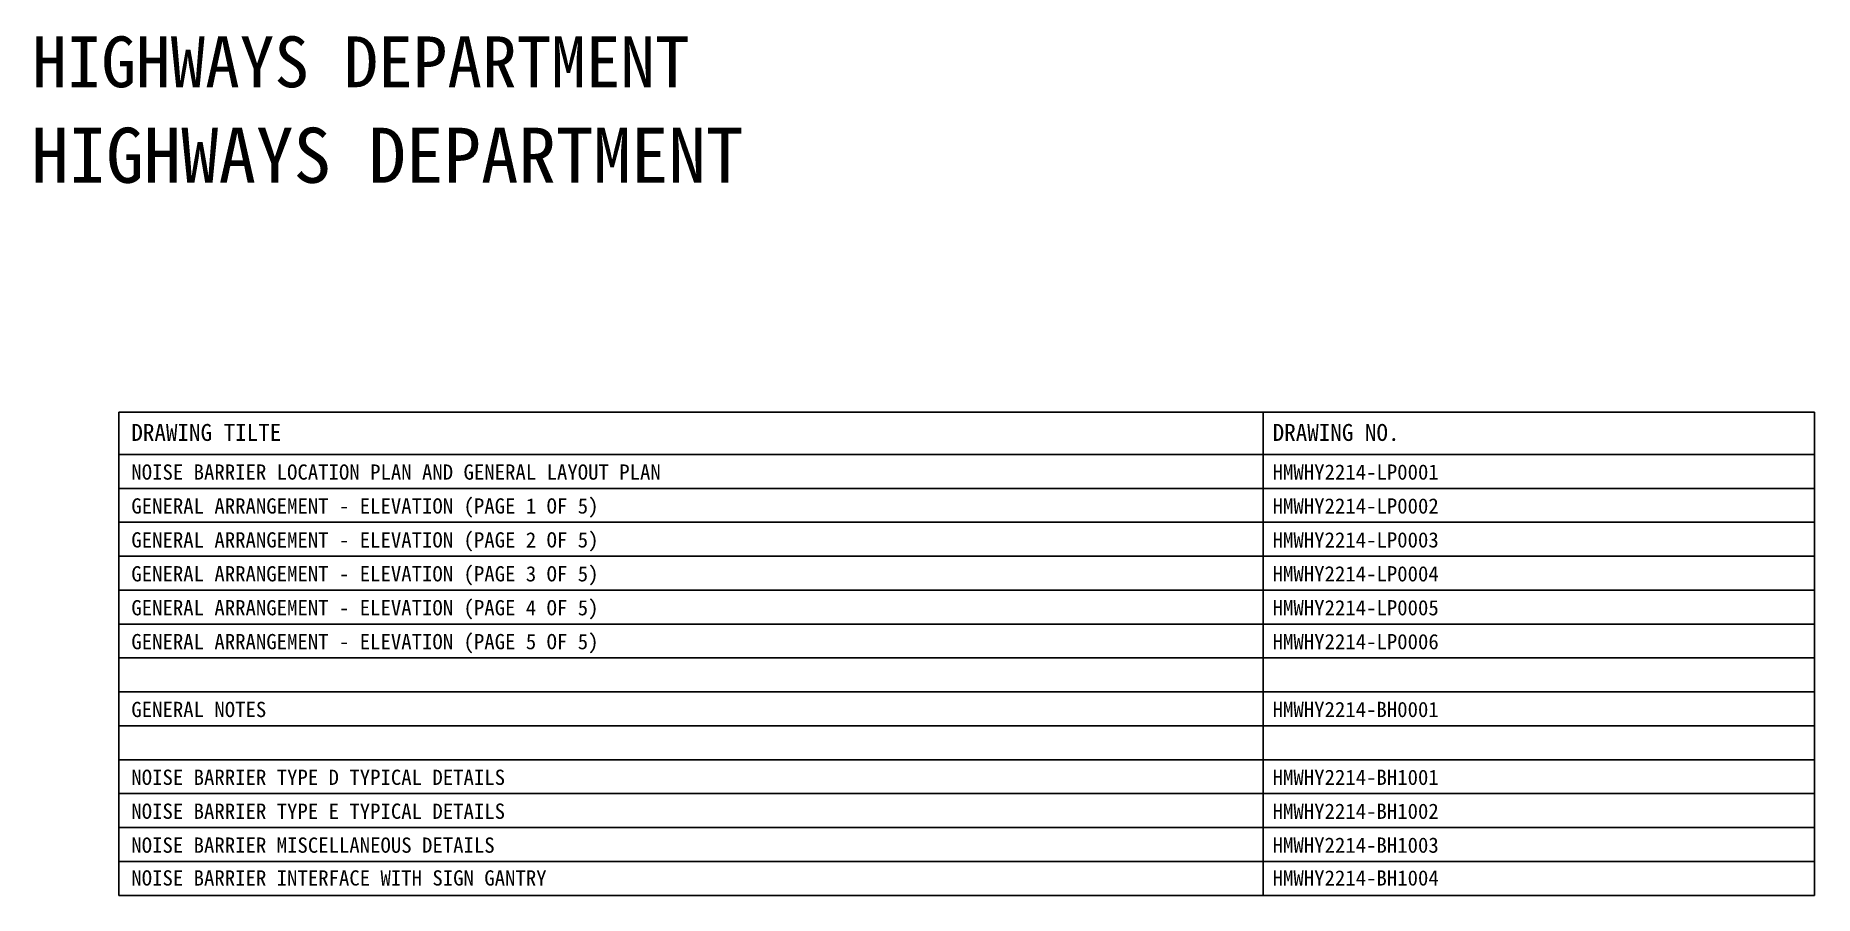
# Model space of a CAD drawing. Extents: x 113.169 to 113.817, y -6.191 to -5.894.
# Drawn here: x 113.6073 to 113.8171, y -6.0442 to -5.9428 of the extents above; entities that cross this region are included whole.
import ezdxf

# ---------------------------------------------------------------- set-up
doc = ezdxf.new("R2010")
doc.units = 0
doc.layers.add('HMW012_1', color=7, linetype='Continuous')
doc.layers.add('HMW0401_', color=7, linetype='Continuous')

msp = doc.modelspace()

# ---------------------------------------------------------------- texts
at = {"layer": 'HMW012_1'}
for s, height, p in [('DRAWING TILTE', 0.002, (113.61859, -5.99056)), ('DRAWING NO.', 0.002, (113.75321, -5.99056)), ('NOISE BARRIER LOCATION PLAN AND GENERAL LAYOUT PLAN', 0.0018, (113.61859, -5.99513)), ('HMWHY2214-LP0001', 0.0018, (113.75321, -5.99513)), ('GENERAL ARRANGEMENT - ELEVATION (PAGE 1 OF 5)', 0.0018, (113.61859, -5.99913)), ('HMWHY2214-LP0002', 0.0018, (113.75321, -5.99913)), ('GENERAL ARRANGEMENT - ELEVATION (PAGE 2 OF 5)', 0.0018, (113.61859, -6.00313)), ('HMWHY2214-LP0003', 0.0018, (113.75321, -6.00313)), ('GENERAL ARRANGEMENT - ELEVATION (PAGE 3 OF 5)', 0.0018, (113.61859, -6.00713)), ('HMWHY2214-LP0004', 0.0018, (113.75321, -6.00713)), ('GENERAL ARRANGEMENT - ELEVATION (PAGE 4 OF 5)', 0.0018, (113.61859, -6.01113)), ('HMWHY2214-LP0005', 0.0018, (113.75321, -6.01113)), ('GENERAL ARRANGEMENT - ELEVATION (PAGE 5 OF 5)', 0.0018, (113.61859, -6.01513)), ('HMWHY2214-LP0006', 0.0018, (113.75321, -6.01513)), ('GENERAL NOTES', 0.0018, (113.61859, -6.02313)), ('HMWHY2214-BH0001', 0.0018, (113.75321, -6.02313)), ('NOISE BARRIER TYPE D TYPICAL DETAILS', 0.0018, (113.61859, -6.03113)), ('HMWHY2214-BH1001', 0.0018, (113.75321, -6.03113)), ('NOISE BARRIER TYPE E TYPICAL DETAILS', 0.0018, (113.61859, -6.03513)), ('HMWHY2214-BH1002', 0.0018, (113.75321, -6.03513)), ('NOISE BARRIER MISCELLANEOUS DETAILS', 0.0018, (113.61859, -6.03913)), ('HMWHY2214-BH1003', 0.0018, (113.75321, -6.03913)), ('NOISE BARRIER INTERFACE WITH SIGN GANTRY', 0.0018, (113.61859, -6.043)), ('HMWHY2214-BH1004', 0.0018, (113.75321, -6.043))]:
    msp.add_text(s, height=height, dxfattribs=at).set_placement(p)
at = {"layer": 'HMW0401_'}
for height, p in [(0.006, (113.60689, -5.94885)), (0.0065, (113.60677, -5.96012))]:
    msp.add_text('HIGHWAYS DEPARTMENT', height=height, dxfattribs=at).set_placement(p)

# ---------------------------------------------------------------- linework, layer by layer
at = {"layer": 'HMW0401_'}
for p, q in [((113.61711, -5.98716), (113.81711, -5.98716)), ((113.61711, -5.98716), (113.61711, -6.04416)), ((113.75211, -5.98716), (113.75211, -6.04416)), ((113.81711, -5.98716), (113.81711, -6.04416)), ((113.61711, -5.99216), (113.81711, -5.99216)), ((113.61711, -5.99616), (113.81711, -5.99616)), ((113.61711, -6.00016), (113.81711, -6.00016)), ((113.61711, -6.00416), (113.81711, -6.00416)), ((113.61711, -6.00816), (113.81711, -6.00816)), ((113.61711, -6.01216), (113.81711, -6.01216)), ((113.61711, -6.01616), (113.81711, -6.01616)), ((113.61711, -6.02016), (113.81711, -6.02016)), ((113.61711, -6.02416), (113.81711, -6.02416)), ((113.61711, -6.02816), (113.81711, -6.02816)), ((113.61711, -6.03216), (113.81711, -6.03216)), ((113.61711, -6.03616), (113.81711, -6.03616)), ((113.61711, -6.04016), (113.81711, -6.04016)), ((113.61711, -6.04416), (113.81711, -6.04416))]:
    msp.add_line(p, q, dxfattribs=at)

msp.set_redraw_order([(e.dxf.handle, doc.entitydb.next_handle()) for e in msp.query("TEXT MTEXT ATTDEF DIMENSION ARC_DIMENSION")])  # texts and dimensions are drawn at this point

doc.saveas('drawing.dxf')
